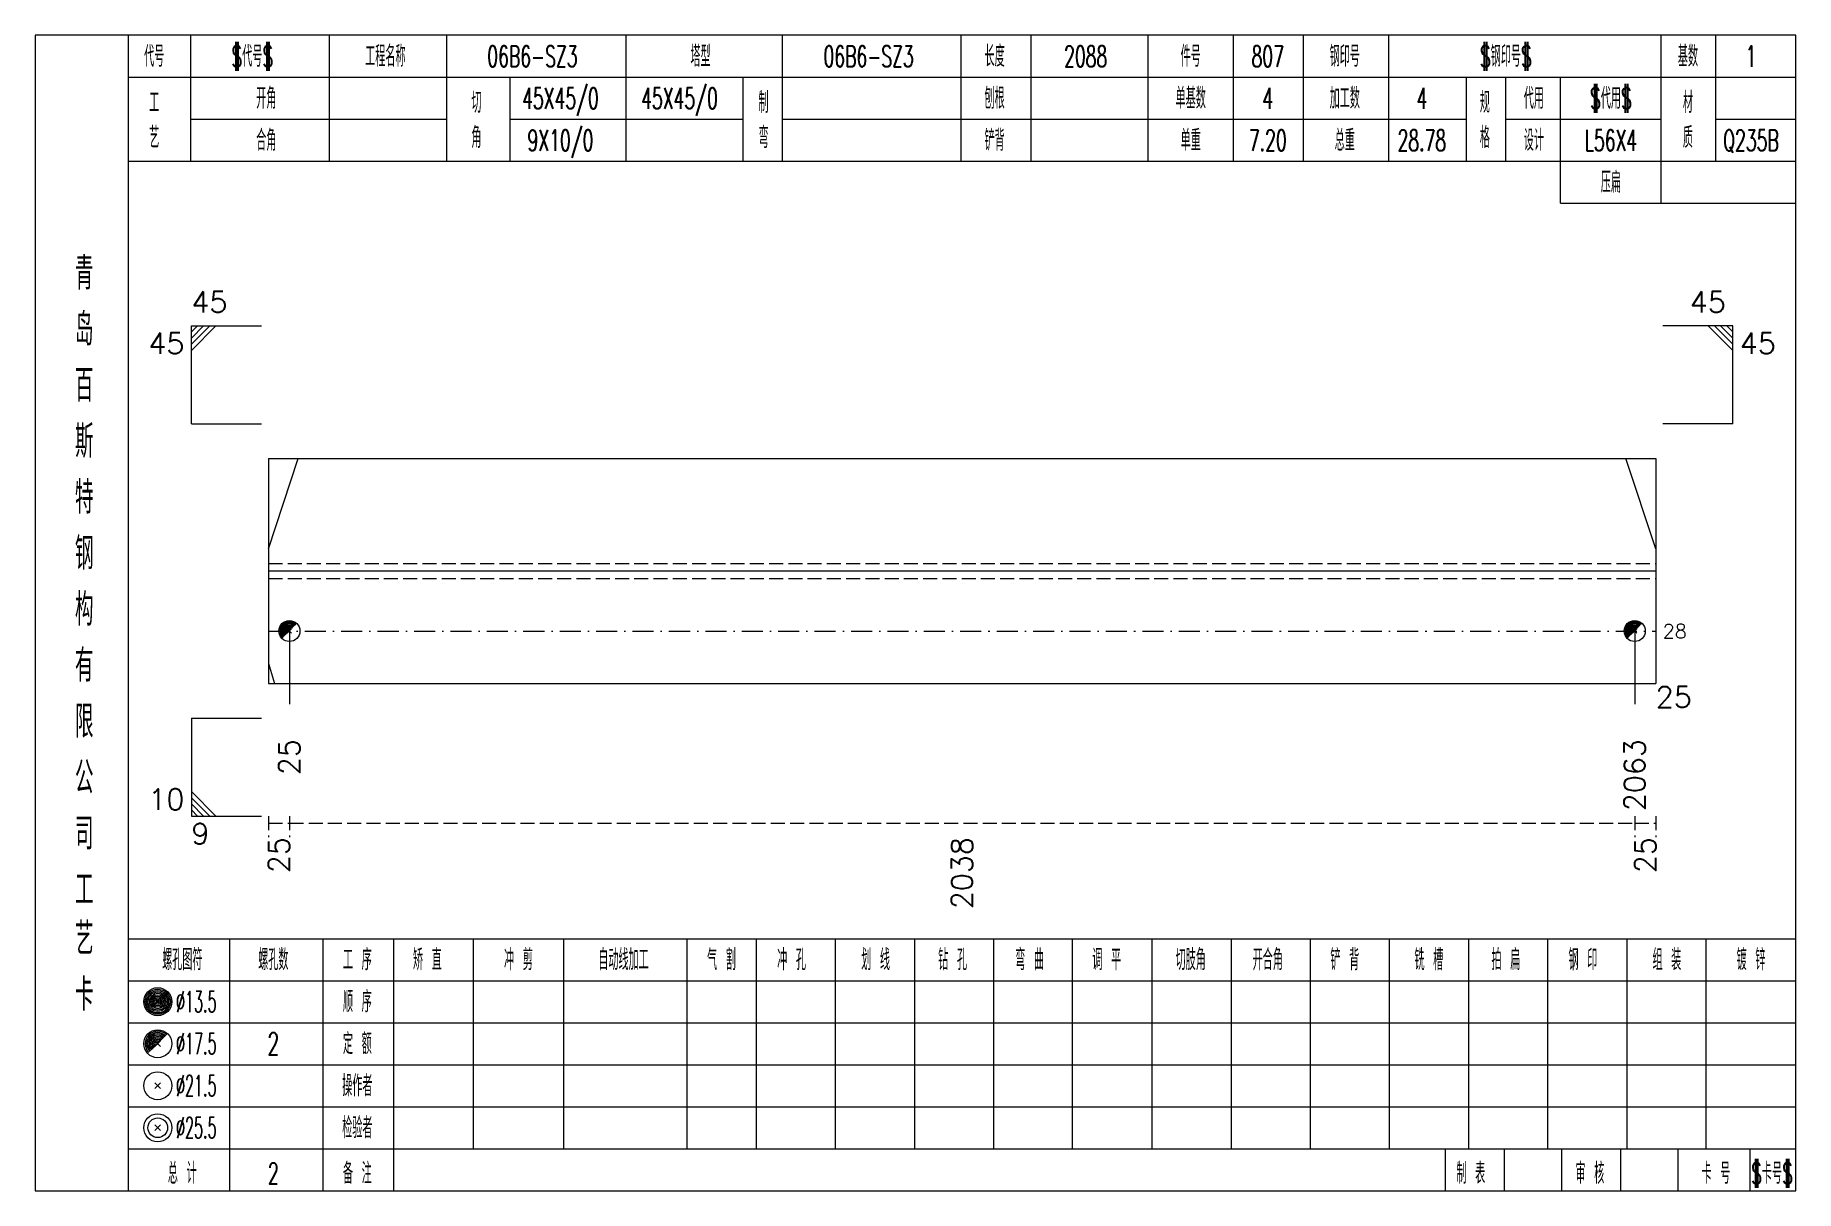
# Model space of a CAD drawing. Extents: x -533 to 8774, y 0 to 7979.
# Drawn here: x 3514 to 3765.4, y 2285.4 to 2450.4 of the extents above; entities that cross this region are included whole.
import ezdxf
from ezdxf.enums import TextEntityAlignment as Align

# ---------------------------------------------------------------- set-up
doc = ezdxf.new("R2010")
doc.units = 0
doc.header["$MEASUREMENT"] = 0
doc.linetypes.add('一点画线', pattern=[5.2, 3, -1, 0.2, -1])
doc.linetypes.add('虚线', pattern=[2.75, 2, -0.75])
doc.layers.get('0').update_dxf_attribs({"linetype": 'CONTINUOUS', "lineweight": 25})
for name, color, linetype, lineweight in [('1', 7, 'CONTINUOUS', 25), ('4', 7, 'CONTINUOUS', 25), ('5', 7, 'CONTINUOUS', 25)]:
    doc.layers.add(name, color=color, linetype=linetype, lineweight=lineweight)
doc.styles.get("Standard").update_dxf_attribs({"font": 'simplex.shx', "width": 0.7, "height": 3, "bigfont": 'gbhzfs.shx'})

msp = doc.modelspace()

# ---------------------------------------------------------------- texts
at = {"color": 7, "linetype": 'Continuous', "lineweight": 13}
msp.add_text('45', height=3, dxfattribs=at).set_placement((3536.3, 2409.86), align=Align.BOTTOM_LEFT)
for s, p in [('45', (3755.4, 2409.86)), ('10', (3535.3, 2338.86))]:
    msp.add_text(s, height=3, dxfattribs=at).set_placement(p, align=Align.BOTTOM_RIGHT)
msp.add_text('45', height=3, dxfattribs=at).set_placement((3535.3, 2407.86), align=Align.TOP_RIGHT)
for s, p in [('45', (3757.4, 2407.86)), ('9', (3536.3, 2337.86))]:
    msp.add_text(s, height=3, dxfattribs=at).set_placement(p, align=Align.TOP_LEFT)
msp.add_text('28', height=2, dxfattribs=at).set_placement((3746.4, 2365.29), align=Align.MIDDLE_LEFT)
at = {"color": 8, "linetype": 'Continuous', "lineweight": 9}
for s, p in [('25', (3548.8, 2335.86)), ('2038', (3646.35, 2335.86)), ('25', (3743.9, 2335.86))]:
    msp.add_text(s, height=3, rotation=90, dxfattribs=at).set_placement(p, align=Align.MIDDLE_RIGHT)
at = {"layer": '1', "color": 7, "linetype": 'Continuous', "lineweight": 13}
msp.add_text('25', height=3, dxfattribs=at).set_placement((3745.4, 2355.86), align=Align.MIDDLE_LEFT)
for s, p in [('25', (3550.3, 2349.86)), ('2063', (3742.4, 2349.86))]:
    msp.add_text(s, height=3, rotation=90, dxfattribs=at).set_placement(p, align=Align.MIDDLE_RIGHT)
at = {"layer": '4', "color": 1, "linetype": 'Continuous', "lineweight": 13}
for s, height, width, p in [('代号', 3, 0.6, (3531, 2447.36)), ('$代号$', 3, 0.6, (3545, 2447.36)), ('工程名称', 3, 0.6, (3564, 2447.36)), ('06B6-SZ3', 3, 0.6, (3585, 2447.36)), ('塔型', 3, 0.6, (3609, 2447.36)), ('06B6-SZ3', 3, 0.6, (3633, 2447.36)), ('长度', 3, 0.6, (3651, 2447.36)), ('2088', 3, 0.6, (3664, 2447.36)), ('件号', 3, 0.6, (3679, 2447.36)), ('807', 3, 0.6, (3690, 2447.36)), ('钢印号', 3, 0.6, (3701, 2447.36)), ('$钢印号$', 3, 0.6, (3724, 2447.36)), ('基数', 3, 0.6, (3750, 2447.36)), ('1', 3, 0.6, (3759, 2447.36)), ('工', 3, 0.6, (3531, 2440.76)), ('开角', 3, 0.6, (3547, 2441.36)), ('切', 3, 0.6, (3577, 2440.76)), ('45X45/0', 3, 0.6, (3589, 2441.36)), ('45X45/0', 3, 0.6, (3606, 2441.36)), ('制', 3, 0.6, (3618, 2440.76)), ('刨根', 3, 0.6, (3651, 2441.36)), ('单基数', 3, 0.6, (3679, 2441.36)), ('4', 3, 0.6, (3690, 2441.36)), ('加工数', 3, 0.6, (3701, 2441.36)), ('4', 3, 0.6, (3712, 2441.36)), ('规', 3, 0.6, (3721, 2440.76)), ('代用', 3, 0.6, (3728, 2441.36)), ('$代用$', 3, 0.6, (3739, 2441.36)), ('材', 3, 0.6, (3750, 2440.76)), ('艺', 3, 0.6, (3531, 2435.76)), ('合角', 3, 0.6, (3547, 2435.36)), ('角', 3, 0.6, (3577, 2435.76)), ('9X10/0', 3, 0.6, (3589, 2435.36)), ('弯', 3, 0.6, (3618, 2435.76)), ('铲背', 3, 0.6, (3651, 2435.36)), ('单重', 3, 0.6, (3679, 2435.36)), ('7.20', 3, 0.6, (3690, 2435.36)), ('总重', 3, 0.6, (3701, 2435.36)), ('28.78', 3, 0.6, (3712, 2435.36)), ('格', 3, 0.6, (3721, 2435.76)), ('设计', 3, 0.6, (3728, 2435.36)), ('L56X4', 3, 0.6, (3739, 2435.36)), ('质', 3, 0.6, (3750, 2435.76)), ('Q235B', 3, 0.6, (3759, 2435.36)), ('压扁', 3, 0.6, (3739, 2429.36)), ('青', 4.6, 0.8, (3521, 2416.36)), ('岛', 4.6, 0.8, (3521, 2408.36)), ('百', 4.6, 0.8, (3521, 2400.36)), ('斯', 4.6, 0.8, (3521, 2392.36)), ('特', 4.6, 0.8, (3521, 2384.36)), ('钢', 4.6, 0.8, (3521, 2376.36)), ('构', 4.6, 0.8, (3521, 2368.36)), ('有', 4.6, 0.8, (3521, 2360.36)), ('限', 4.6, 0.8, (3521, 2352.36)), ('公', 4.6, 0.8, (3521, 2344.36)), ('司', 4.6, 0.8, (3521, 2336.36)), ('工', 4.6, 0.8, (3521, 2328.36)), ('艺', 4.6, 0.8, (3521, 2321.36)), ('螺孔图符', 3, 0.6, (3535, 2318.36)), ('螺孔数', 3, 0.6, (3548, 2318.36)), ('工 序', 3, 0.6, (3560, 2318.36)), ('矫 直', 3, 0.6, (3570, 2318.36)), ('冲 剪', 3, 0.6, (3583, 2318.36)), ('自动线加工', 3, 0.6, (3598, 2318.36)), ('气 割', 3, 0.6, (3612, 2318.36)), ('冲 孔', 3, 0.6, (3622, 2318.36)), ('划 线', 3, 0.6, (3634, 2318.36)), ('钻 孔', 3, 0.6, (3645, 2318.36)), ('弯 曲', 3, 0.6, (3656, 2318.36)), ('调 平', 3, 0.6, (3667, 2318.36)), ('切肢角', 3, 0.6, (3679, 2318.36)), ('开合角', 3, 0.6, (3690, 2318.36)), ('铲 背', 3, 0.6, (3701, 2318.36)), ('铣 槽', 3, 0.6, (3713, 2318.36)), ('拍 扁', 3, 0.6, (3724, 2318.36)), ('钢 印', 3, 0.6, (3735, 2318.36)), ('组 装', 3, 0.6, (3747, 2318.36)), ('镀 锌', 3, 0.6, (3759, 2318.36)), ('卡', 4.6, 0.8, (3521, 2313.36)), ('%%C13.5', 3, 0.5, (3537, 2312.36)), ('顺 序', 3, 0.6, (3560, 2312.36)), ('%%C17.5', 3, 0.5, (3537, 2306.36)), ('2', 3.2, 0.6, (3548, 2306.36)), ('定 额', 3, 0.6, (3560, 2306.36)), ('%%C21.5', 3, 0.5, (3537, 2300.36)), ('操作者', 3, 0.6, (3560, 2300.36)), ('%%C25.5', 3, 0.5, (3537, 2294.36)), ('检验者', 3, 0.6, (3560, 2294.36)), ('总 计', 3, 0.6, (3535, 2287.86)), ('2', 3, 0.6, (3548, 2287.86)), ('备 注', 3, 0.6, (3560, 2287.86)), ('制 表', 3, 0.6, (3719, 2287.86)), ('审 核', 3, 0.6, (3736, 2287.86)), ('卡 号', 3, 0.6, (3754, 2287.86)), ('$卡号$', 3, 0.6, (3762, 2287.86))]:
    msp.add_text(s, height=height, dxfattribs=dict(at, width=width)).set_placement(p, align=Align.MIDDLE_CENTER)

# ---------------------------------------------------------------- blocks, each defined once
blk = doc.blocks.new('孔17.5')
at = {"layer": '5', "color": 7, "linetype": 'Continuous', "lineweight": 0}
for p, q in [((-0.2, -0.2), (0.2, 0.2)), ((-0.2, 0.2), (0.2, -0.2))]:
    blk.add_line(p, q, dxfattribs=at)
at = {"layer": '5', "color": 7, "linetype": 'Continuous', "lineweight": 13}
blk.add_circle((0, 0), 1, dxfattribs=at)
for radius in [0.9, 0.8, 0.7, 0.6, 0.5, 0.4, 0.3, 0.2, 0.1]:
    blk.add_arc((0, 0), radius, 45, 225, dxfattribs=at)

# ---------------------------------------------------------------- linework, layer by layer
at = {"color": 7, "linetype": 'Continuous', "lineweight": 13}
for p, q in [((3536.3, 2408.86), (3546.3, 2408.86)), ((3536.3, 2394.86), (3536.3, 2408.86)), ((3537.18, 2408.86), (3536.3, 2407.99)), ((3538.05, 2408.86), (3536.3, 2407.11)), ((3538.93, 2408.86), (3536.3, 2406.24)), ((3539.8, 2408.86), (3536.3, 2405.36)), ((3756.4, 2408.86), (3746.4, 2408.86)), ((3752.9, 2408.86), (3756.4, 2405.36)), ((3753.78, 2408.86), (3756.4, 2406.24)), ((3754.65, 2408.86), (3756.4, 2407.11)), ((3755.53, 2408.86), (3756.4, 2407.99)), ((3756.4, 2394.86), (3756.4, 2408.86)), ((3536.3, 2394.86), (3546.3, 2394.86)), ((3756.4, 2394.86), (3746.4, 2394.86)), ((3547.3, 2377.02), (3551.57, 2389.93)), ((3745.4, 2377.02), (3741.13, 2389.93)), ((3550.3, 2365.29), (3550.3, 2354.86)), ((3742.4, 2365.29), (3742.4, 2354.86)), ((3547.3, 2360.66), (3548.15, 2357.79)), ((3536.3, 2352.86), (3546.3, 2352.86)), ((3536.3, 2352.86), (3536.3, 2338.86)), ((3539.8, 2338.86), (3536.3, 2342.36)), ((3538.93, 2338.86), (3536.3, 2341.49)), ((3538.05, 2338.86), (3536.3, 2340.61)), ((3537.18, 2338.86), (3536.3, 2339.74)), ((3536.3, 2338.86), (3546.3, 2338.86))]:
    msp.add_line(p, q, dxfattribs=at)
at = {"color": 7, "linetype": 'Continuous', "lineweight": 18}
for p, q in [((3547.3, 2389.93), (3547.3, 2357.79)), ((3547.3, 2389.93), (3745.4, 2389.93)), ((3745.4, 2389.93), (3745.4, 2357.79)), ((3547.3, 2373.86), (3745.4, 2373.86))]:
    msp.add_line(p, q, dxfattribs=at)
at = {"color": 1, "linetype": '虚线', "lineweight": 18}
for p, q in [((3547.3, 2374.93), (3745.4, 2374.93)), ((3547.3, 2372.79), (3745.4, 2372.79))]:
    msp.add_line(p, q, dxfattribs=at)
at = {"color": 3, "linetype": '一点画线', "lineweight": 13}
msp.add_line((3547.3, 2365.29), (3745.4, 2365.29), dxfattribs=at)
at = {"color": 8, "linetype": '虚线', "lineweight": 9}
for p, q in [((3547.3, 2338.86), (3547.3, 2335.86)), ((3550.3, 2338.86), (3550.3, 2335.86)), ((3550.3, 2338.86), (3550.3, 2335.86)), ((3742.4, 2338.86), (3742.4, 2335.86)), ((3742.4, 2338.86), (3742.4, 2335.86)), ((3745.4, 2338.86), (3745.4, 2335.86)), ((3547.3, 2337.86), (3550.3, 2337.86)), ((3550.3, 2337.86), (3742.4, 2337.86)), ((3742.4, 2337.86), (3745.4, 2337.86))]:
    msp.add_line(p, q, dxfattribs=at)
at = {"layer": '1', "color": 7, "linetype": 'Continuous', "lineweight": 18}
msp.add_line((3547.3, 2357.79), (3745.4, 2357.79), dxfattribs=at)
at = {"layer": '4', "color": 1, "linetype": 'Continuous', "lineweight": 18}
for p, q in [((3527.3, 2285.36), (3527.3, 2450.36)), ((3536.2, 2432.36), (3536.2, 2450.36)), ((3556, 2432.36), (3556, 2450.36)), ((3572.8, 2432.36), (3572.8, 2450.36)), ((3598.4, 2432.36), (3598.4, 2450.36)), ((3620.7, 2432.36), (3620.7, 2450.36)), ((3646.2, 2432.36), (3646.2, 2450.36)), ((3656.2, 2432.36), (3656.2, 2450.36)), ((3672.9, 2432.36), (3672.9, 2450.36)), ((3685.1, 2432.36), (3685.1, 2450.36)), ((3695.1, 2432.36), (3695.1, 2450.36)), ((3707.3, 2432.36), (3707.3, 2450.36)), ((3746.2, 2426.36), (3746.2, 2450.36)), ((3754, 2432.36), (3754, 2450.36)), ((3527.3, 2444.36), (3765.4, 2444.36)), ((3581.8, 2432.36), (3581.8, 2444.36)), ((3615.1, 2432.36), (3615.1, 2444.36)), ((3718.4, 2432.36), (3718.4, 2444.36)), ((3724, 2432.36), (3724, 2444.36)), ((3731.8, 2426.36), (3731.8, 2444.36)), ((3536.2, 2438.36), (3572.8, 2438.36)), ((3581.8, 2438.36), (3615.1, 2438.36)), ((3620.7, 2438.36), (3718.4, 2438.36)), ((3724, 2438.36), (3746.2, 2438.36)), ((3754, 2438.36), (3765.4, 2438.36)), ((3527.3, 2432.36), (3765.4, 2432.36)), ((3731.8, 2426.36), (3765.4, 2426.36)), ((3527.3, 2321.36), (3765.4, 2321.36)), ((3541.8, 2285.36), (3541.8, 2321.36)), ((3555.1, 2285.36), (3555.1, 2321.36)), ((3565.2, 2285.36), (3565.2, 2321.36)), ((3576.6, 2291.36), (3576.6, 2321.36)), ((3589.5, 2291.36), (3589.5, 2321.36)), ((3607.1, 2291.36), (3607.1, 2321.36)), ((3617, 2291.36), (3617, 2321.36)), ((3628.3, 2291.36), (3628.3, 2321.36)), ((3639.6, 2291.36), (3639.6, 2321.36)), ((3650.9, 2291.36), (3650.9, 2321.36)), ((3662.1, 2291.36), (3662.1, 2321.36)), ((3673.5, 2291.36), (3673.5, 2321.36)), ((3684.8, 2291.36), (3684.8, 2321.36)), ((3696.1, 2291.36), (3696.1, 2321.36)), ((3707.4, 2291.36), (3707.4, 2321.36)), ((3718.7, 2291.36), (3718.7, 2321.36)), ((3730, 2291.36), (3730, 2321.36)), ((3741.3, 2291.36), (3741.3, 2321.36)), ((3752.6, 2291.36), (3752.6, 2321.36)), ((3527.3, 2315.36), (3765.4, 2315.36)), ((3527.3, 2309.36), (3765.4, 2309.36)), ((3527.3, 2303.36), (3765.4, 2303.36)), ((3527.3, 2297.36), (3765.4, 2297.36)), ((3527.3, 2291.36), (3765.4, 2291.36)), ((3715.4, 2285.36), (3715.4, 2291.36)), ((3723.8, 2285.36), (3723.8, 2291.36)), ((3732, 2285.36), (3732, 2291.36)), ((3740.4, 2285.36), (3740.4, 2291.36)), ((3748.6, 2285.36), (3748.6, 2291.36)), ((3758.9, 2285.36), (3758.9, 2291.36))]:
    msp.add_line(p, q, dxfattribs=at)
at = {"layer": '4', "color": 7, "linetype": 'Continuous', "lineweight": 13}
for p, q in [((3531.3, 2312.16), (3531.7, 2312.56)), ((3531.7, 2312.16), (3531.3, 2312.56)), ((3531.1, 2299.96), (3531.9, 2300.76)), ((3531.9, 2299.96), (3531.1, 2300.76)), ((3531.1, 2293.96), (3531.9, 2294.76)), ((3531.9, 2293.96), (3531.1, 2294.76))]:
    msp.add_line(p, q, dxfattribs=at)
at = {"layer": '4', "color": 7, "linetype": 'Continuous', "lineweight": 0}
for p, q in [((3531.1, 2305.96), (3531.9, 2306.76)), ((3531.1, 2306.76), (3531.9, 2305.96))]:
    msp.add_line(p, q, dxfattribs=at)
at = {"layer": '4', "color": 1, "linetype": 'Continuous', "lineweight": 18}
msp.add_lwpolyline([(3514, 2450.36), (3514, 2285.36), (3765.4, 2285.36), (3765.4, 2450.36)], close=True, dxfattribs=at)
at = {"layer": '4', "color": 7, "linetype": 'Continuous', "lineweight": 13}
for centre, radius in [((3531.5, 2312.36), 2), ((3531.5, 2312.36), 1.8), ((3531.5, 2312.36), 1.6), ((3531.5, 2312.36), 1.4), ((3531.5, 2312.36), 1.2), ((3531.5, 2312.36), 1), ((3531.5, 2312.36), 0.8), ((3531.5, 2312.36), 0.6), ((3531.5, 2312.36), 0.4), ((3531.5, 2312.36), 0.2), ((3531.5, 2306.36), 2), ((3531.5, 2300.36), 2), ((3531.5, 2294.36), 2), ((3531.5, 2294.36), 1.4)]:
    msp.add_circle(centre, radius, dxfattribs=at)
for radius in [1.8, 1.6, 1.4, 1.2, 1, 0.8, 0.6, 0.4, 0.2]:
    msp.add_arc((3531.5, 2306.36), radius, 45, 225, dxfattribs=at)

# ---------------------------------------------------------------- block references
at = {"layer": '1', "color": 7, "linetype": 'Continuous', "lineweight": 13, "xscale": 1.5, "yscale": 1.5, "zscale": 1.5}
for p in [(3550.3, 2365.29), (3742.4, 2365.29)]:
    msp.add_blockref('孔17.5', p, dxfattribs=at)

msp.set_redraw_order([(e.dxf.handle, doc.entitydb.next_handle()) for e in msp.query("TEXT MTEXT ATTDEF DIMENSION ARC_DIMENSION")])  # texts and dimensions are drawn at this point

doc.saveas('drawing.dxf')
